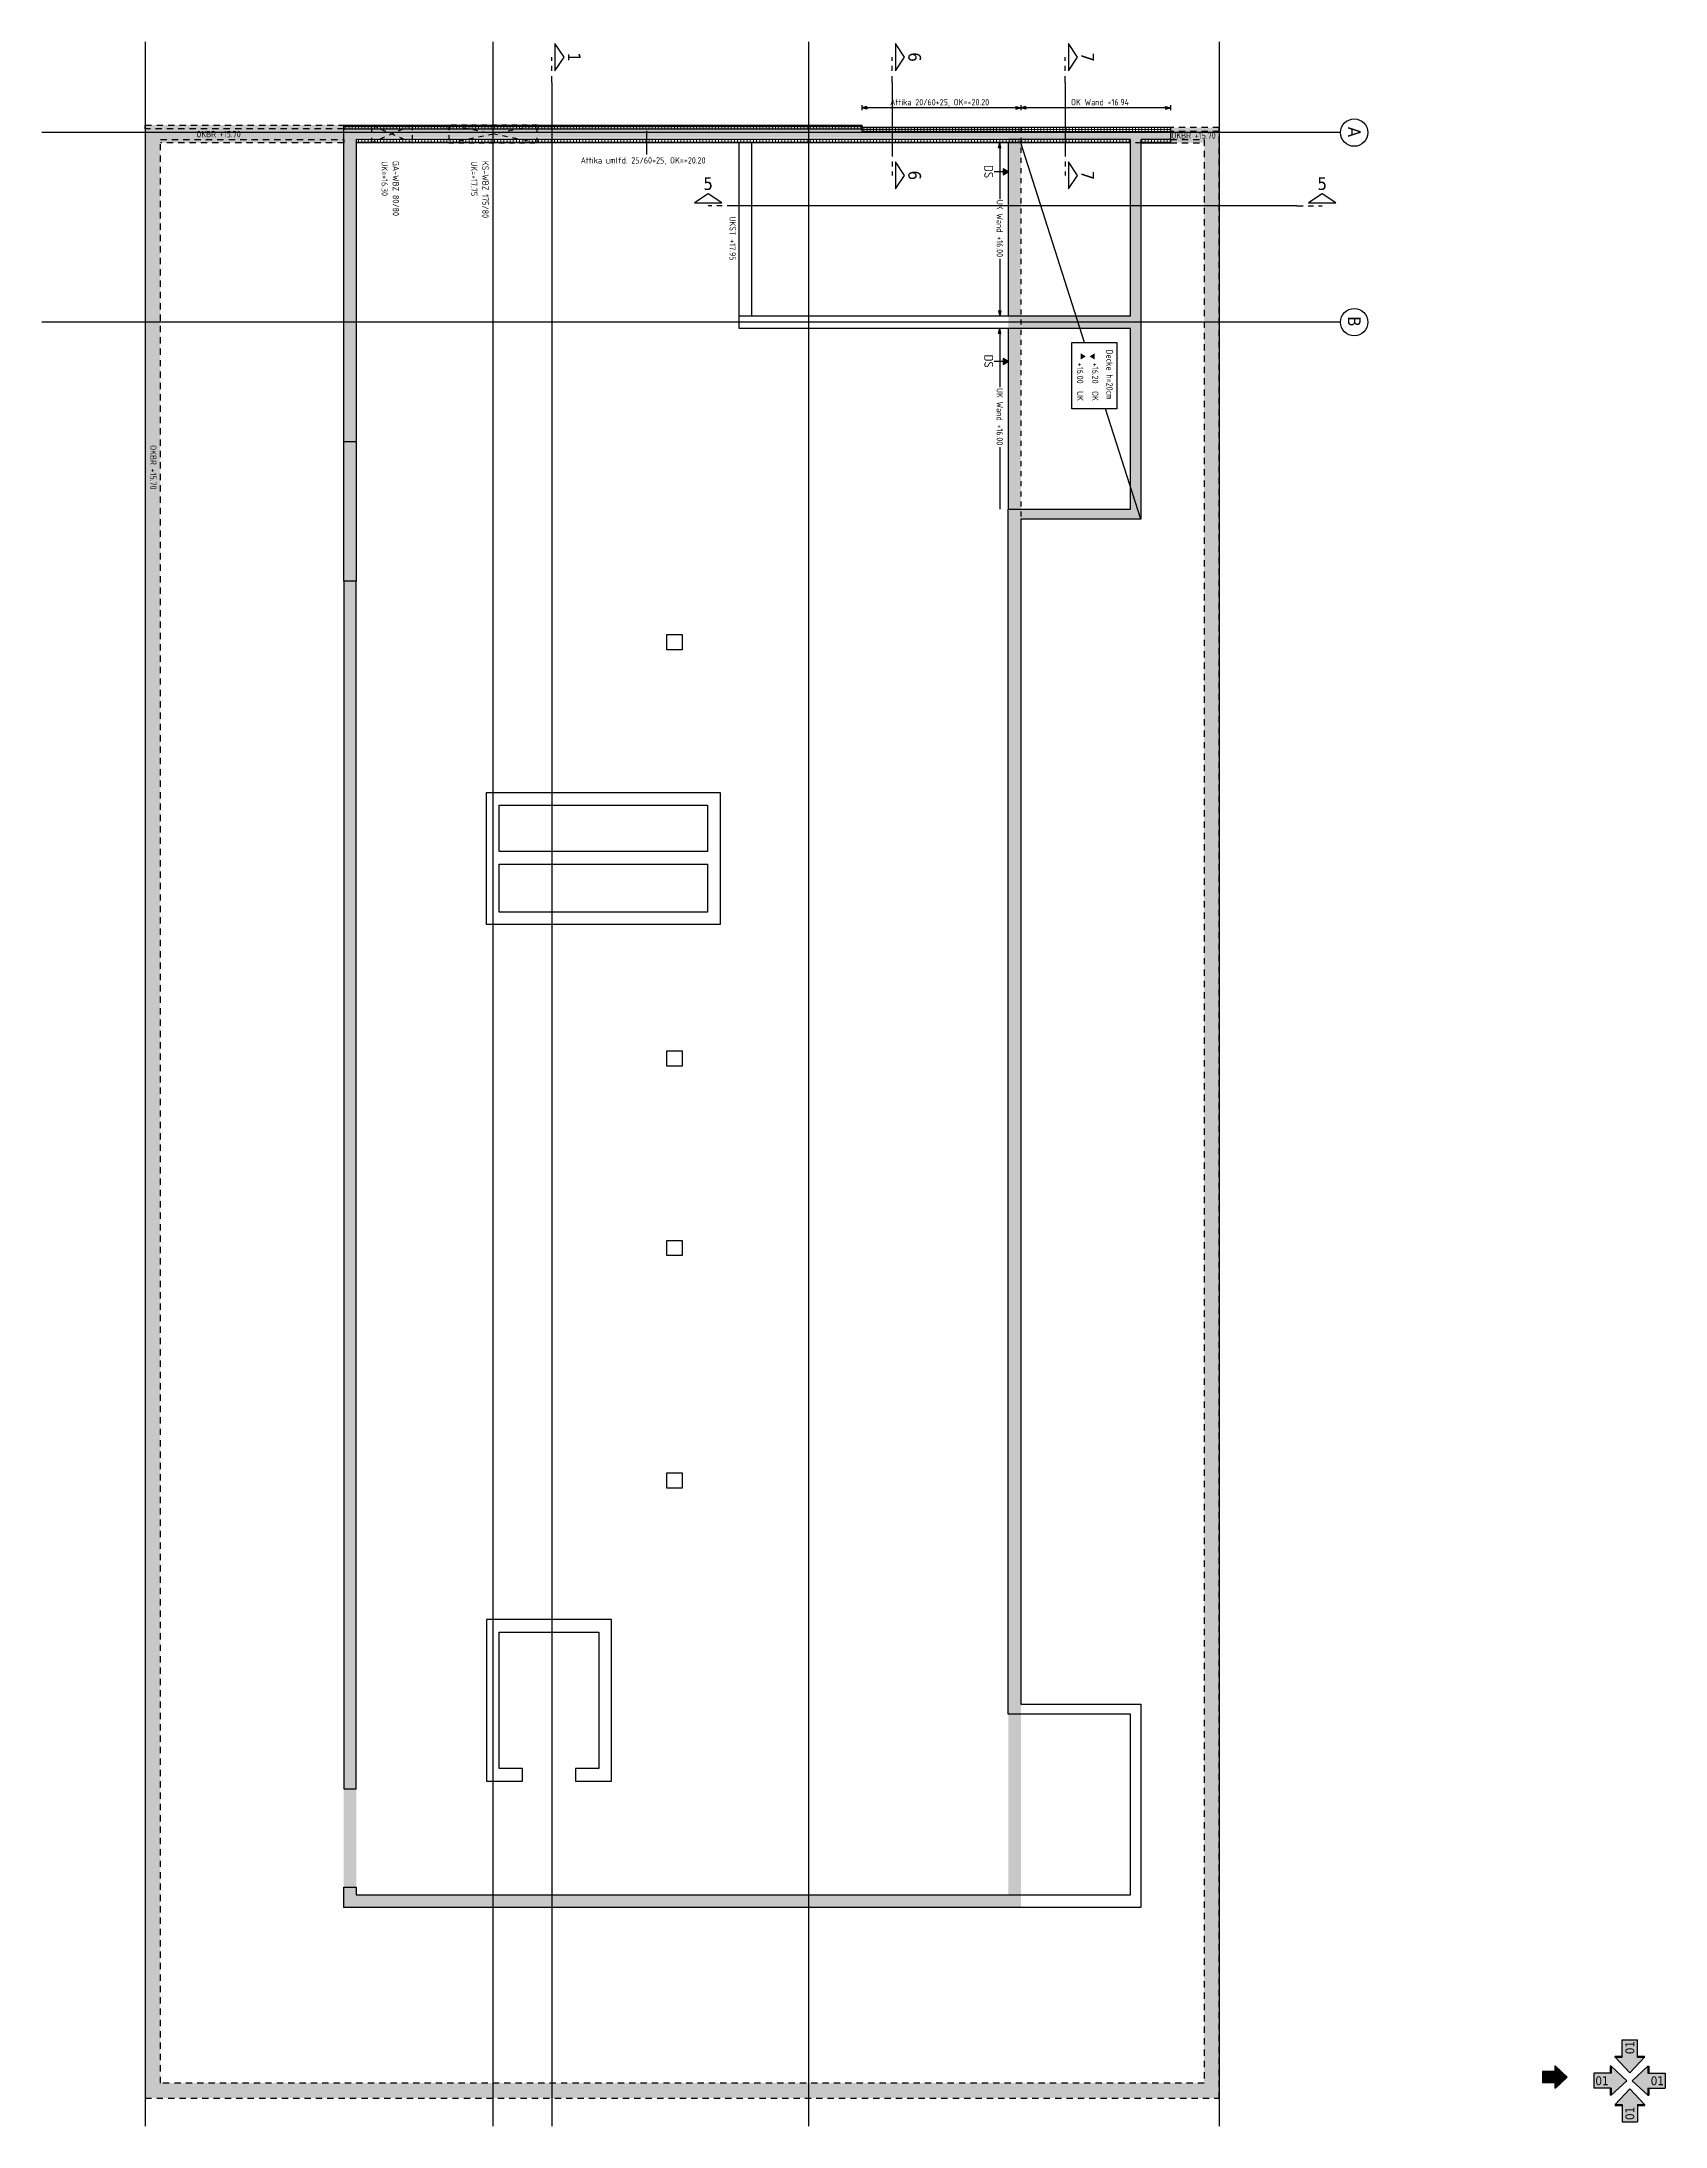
# Model space of a CAD drawing. Extents: x 21.6 to 105.5, y -19 to 78.7.
# Drawn here: x 40.22 to 72.35, y 13.21 to 54.46 of the extents above; entities that cross this region are included whole.
import ezdxf
from ezdxf.enums import TextEntityAlignment as Align

# ---------------------------------------------------------------- set-up
doc = ezdxf.new("R2010")
doc.units = 0
doc.header["$LTSCALE"] = 0.5
for name, pattern in [('AUSGEZOGEN', [1000.01, 1000, 0.01]), ('HIDDEN2', [0.187, 0.125, -0.062]), ('STRICHPUNKT2', [0.55, 0.25, -0.125, 0.05, -0.125]), ('VERDECKT', [0.375, 0.25, -0.125])]:
    doc.linetypes.add(name, pattern=pattern)
for name, color, linetype in [('ACHSEN', 7, 'Continuous'), ('Attika DG', 7, 'Continuous'), ('BETON', 7, 'Continuous'), ('grau_hell', 7, 'Continuous'), ('HILFE', 7, 'Continuous'), ('INDEX', 7, 'Continuous'), ('koten', 7, 'Continuous'), ('OBJEKT', 7, 'Continuous'), ('RND', 7, 'Continuous'), ('RND_BILD', 7, 'Continuous'), ('SCHNITTE', 7, 'Continuous'), ('SFP_Achsen', 7, 'Continuous'), ('TEXT', 7, 'Continuous'), ('VERDECKT', 7, 'Continuous'), ('WD', 7, 'Continuous')]:
    doc.layers.add(name, color=color, linetype=linetype)
doc.layers.add('NOPLOT', color=7, linetype='Continuous', plot=False)
doc.layers.add('zila_01_rb_02_stb-fertig_05_schraff', color=144, linetype='Continuous', lineweight=9)
doc.styles.add('helv', font='tahoma.ttf')
doc.styles.add('txt', font='isocp.shx')
pattern_1 = [(270, (3.42708, 131.34708), (0.0625, -3e-17), []), (360, (3.42708, 131.34708), (3e-17, 0.0625), [])]

msp = doc.modelspace()

# ---------------------------------------------------------------- texts
at = {"layer": 'SFP_Achsen', "color": 6, "linetype": 'AUSGEZOGEN', "style": 'helv'}
for s, p in [('A', (66.0666, 52.7762)), ('B', (66.0666, 49.0262))]:
    msp.add_text(s, height=0.25, rotation=270, dxfattribs=at).set_placement(p)
at = {"layer": 'TEXT', "color": 7, "linetype": 'AUSGEZOGEN', "style": 'txt'}
for s, p in [('Attika 20/60+25, OK=+20.20', (57.0069, 53.2014)), ('OK Wand +16.94', (60.5861, 53.2014)), ('OKBR +15.70', (43.2796, 52.5697)), ('OKBR +15.70', (62.5715, 52.5424)), ('Attika umlfd. 25/60+25, OK=+20.20', (50.8842, 52.0509))]:
    msp.add_text(s, height=0.125, dxfattribs=at).set_placement(p)
for s, p in [('UK=+16.30', (46.9436, 52.0965)), ('GA-WBZ 80/80', (47.1658, 52.1032)), ('UK=+17.75', (48.7154, 52.0965)), ('KS-WBZ 175/80', (48.9376, 52.1032)), ('UK Wand +16.00', (59.1147, 51.3337)), ('UKST +17.95', (53.8292, 51.0034)), ('UK Wand +16.00', (59.1147, 47.6086)), ('OKBR +15.70', (42.3668, 46.4767))]:
    msp.add_text(s, height=0.125, rotation=270, dxfattribs=at).set_placement(p)
at = {"layer": 'TEXT', "color": 1, "linetype": 'AUSGEZOGEN', "style": 'txt'}
for s, height, p in [('DS', 0.175, (58.8706, 52.0209)), ('Decke h=20cm', 0.125, (61.2873, 48.3716)), ('DS', 0.175, (58.8706, 48.2691))]:
    msp.add_text(s, height=height, rotation=270, dxfattribs=at).set_placement(p)

# ---------------------------------------------------------------- blocks, each defined once
blk = doc.blocks.new('Brüstung DG')
at = {"color": 0, "linetype": 'ByBlock', "lineweight": -2}
for p, q in [((0.285, 3.925), (0.35, 3.925)), ((0.35, 3.925), (0.35, 0.3))]:
    blk.add_line(p, q, dxfattribs=at)
for points in [[(0.125, 21.25), (0.05, 21.25), (0.05, 20.285), (0.125, 20.285)], [(0.285, 20.285), (0.35, 20.285), (0.35, 20.95)], [(0.075, 0), (0, 0), (0, 3.925), (0.075, 3.925)]]:
    blk.add_lwpolyline(points, dxfattribs=at)
blk.add_lwpolyline([(0.285, 20.285), (0.285, 20.285), (0.285, 20.285), (0.285, 20.95), (38.75, 20.95), (38.75, 0.3), (0.285, 0.3), (0.285, 3.925), (0.075, 3.925), (0.075, 0), (39.05, 0), (39.05, 21.25), (0.125, 21.25), (0.125, 20.285), (0.125, 20.285), (0.125, 20.285)], close=True, dxfattribs=at)
blk = doc.blocks.new('DG')
at = {"color": 0, "linetype": 'ByBlock', "lineweight": -2}
blk.add_line((0.35, 15.57), (0.35, 0.25), dxfattribs=at)
for points in [[(0.125, 16.36), (0.05, 16.36), (0.05, 10.25), (0.075, 10.25)], [(0.285, 15.57), (0.285, 0.25), (6.27, 0.25), (6.27, 0), (0.075, 0), (0.075, 10.25), (0.125, 10.25), (0.125, 16.36), (0.285, 16.36), (0.285, 15.77), (7.8, 15.77), (7.8, 13.4), (31.25, 13.4), (31.25, 15.77), (35.275, 15.77), (35.275, 0), (34.875, 0), (34.875, 0.25), (35.025, 0.25), (35.025, 15.57), (31.45, 15.57), (31.45, 13.15), (7.6, 13.15), (7.6, 15.57), (4.025, 15.57), (4.025, 7.825), (3.775, 7.825), (3.775, 15.57), (0.285, 15.57)], [(0.35, 15.77), (0.35, 16.36), (0.285, 16.36)], [(0.075, 0), (0, 0), (0, 10.25), (0.075, 10.25)], [(13.21, 7.45), (15.825, 7.45), (15.825, 2.825), (13.21, 2.825), (13.21, 7.45)], [(14.375, 7.45), (14.625, 7.45)], [(13.46, 7.2), (14.375, 7.2), (14.375, 3.075), (13.46, 3.075), (13.46, 7.2)], [(14.625, 7.2), (15.575, 7.2), (15.575, 3.075), (14.625, 3.075), (14.625, 7.2)], [(32.775, 5.3), (29.575, 5.3), (29.575, 2.825), (32.775, 2.825), (32.775, 3.535), (32.525, 3.535), (32.525, 3.075), (29.825, 3.075), (29.825, 5.05), (32.525, 5.05), (32.525, 4.585), (32.775, 4.585), (32.775, 5.3)], [(14.625, 2.825), (14.375, 2.825)], [(9.03, 0.25), (9.03, 0), (32.925, 0), (32.925, 0.25), (9.03, 0.25)]]:
    blk.add_lwpolyline(points, dxfattribs=at)
for points in [[(10.085, 6.695), (10.385, 6.695), (10.385, 6.395), (10.085, 6.395)], [(18.325, 6.695), (18.625, 6.695), (18.625, 6.395), (18.325, 6.395)], [(22.075, 6.695), (22.375, 6.695), (22.375, 6.395), (22.075, 6.395)], [(26.675, 6.695), (26.975, 6.695), (26.975, 6.395), (26.675, 6.395)]]:
    blk.add_lwpolyline(points, close=True, dxfattribs=at)
at = {"layer": 'HILFE', "color": 102, "linetype": 'AUSGEZOGEN'}
blk.add_line((0.075, 0), (0, 0), dxfattribs=at)
blk = doc.blocks.new('SCHN-1')
at = {"layer": 'SCHNITTE', "color": 5, "linetype": 'Continuous'}
blk.add_lwpolyline([(0.54, 0.125), (0, 0.485), (-0.54, 0.125)], close=True, dxfattribs=at)
at = {"layer": 'SCHNITTE', "color": 6, "linetype": 'Continuous', "style": 'helv'}
blk.add_attdef('SCHN-1', text='', height=0.5, dxfattribs=at).set_placement((0, 0.635), align=Align.CENTER)
blk = doc.blocks.new('Pfeillinie')
at = {"layer": 'TEXT', "linetype": 'Continuous'}
blk.add_hatch(color=7, dxfattribs=at).paths.add_polyline_path([(0, 0), (-0.8, 0.2), (-0.8, 0), (-0.8, -0.2)])
at = {"layer": 'TEXT', "color": 7, "linetype": 'Continuous'}
for p, q in [((-0.8, 0), (-0.8, 0.2)), ((-0.8, 0.2), (0, 0)), ((-0.8, 0), (-0.8, -0.2)), ((-0.8, -0.2), (0, 0))]:
    blk.add_line(p, q, dxfattribs=at)
blk = doc.blocks.new('OKRD_O')
at = {"color": 0, "linetype": 'ByBlock'}
blk.add_solid([(-0.125, 0.202), (0.125, 0.202), (0, 0)], dxfattribs=at)
at = {"color": 0, "linetype": 'ByBlock', "style": 'txt'}
blk.add_attdef('OKRD', (0.25, 0.1), '', height=0.25, dxfattribs=at)
blk = doc.blocks.new('OKRD_U')
at = {"color": 0, "linetype": 'ByBlock'}
blk.add_solid([(-0.125, -0.202), (0.125, -0.202), (0, 0)], dxfattribs=at)
at = {"color": 0, "linetype": 'ByBlock', "style": 'txt'}
blk.add_attdef('OKRD', (0.25, -0.35), '', height=0.25, dxfattribs=at)
blk = doc.blocks.new('hin_ind5')
at = {"layer": 'grau_hell', "linetype": 'AUSGEZOGEN'}
h = blk.add_hatch(color=9, dxfattribs=at)
h.dxf.hatch_style = 2
h.paths.add_polyline_path([(0, 0), (0.619, -0.577), (0.619, -0.3), (1.306, -0.3), (1.306, 0.3), (0.619, 0.3), (0.619, 0.577)])
h.paths.add_polyline_path([(0.34, -0.274), (1.311, -0.274), (1.311, 0.274), (0.34, 0.274)], flags=9)
at = {"layer": 'OBJEKT', "linetype": 'AUSGEZOGEN'}
for points in [[(0.619, 0.3), (0.66, 0.3), (0.66, 0.577), (0.619, 0.577)], [(0.619, -0.577), (0.66, -0.577), (0.66, -0.3), (0.619, -0.3)]]:
    blk.add_hatch(color=1, dxfattribs=at).paths.add_polyline_path(points)
at = {"layer": 'OBJEKT', "color": 1, "linetype": 'AUSGEZOGEN'}
for p, q in [((0, 0), (0.619, 0.577)), ((0, 0), (0.619, -0.577)), ((0.619, 0.577), (0.619, 0.3)), ((0.619, 0.577), (0.66, 0.577)), ((0.619, 0.3), (1.306, 0.3)), ((0.66, 0.577), (0.66, 0.3)), ((1.306, 0.3), (1.306, -0.3)), ((0.619, -0.3), (0.619, -0.577)), ((0.619, -0.3), (1.306, -0.3)), ((0.66, -0.3), (0.66, -0.577))]:
    blk.add_line(p, q, dxfattribs=at)
at = {"layer": 'OBJEKT', "color": 7, "linetype": 'AUSGEZOGEN'}
blk.add_line((0.619, -0.577), (0.66, -0.577), dxfattribs=at)
at = {"layer": 'INDEX', "color": 1, "linetype": 'Continuous', "style": 'helv'}
blk.add_attdef('INDEX', text='', height=0.35, rotation=360, dxfattribs=at).set_placement((1.259, 0), align=Align.MIDDLE_RIGHT)

# ---------------------------------------------------------------- hatches: boundary and pattern name
at = {"layer": 'Attika DG', "linetype": 'AUSGEZOGEN'}
h = msp.add_hatch(dxfattribs=at)
h.set_pattern_fill('DOTS', color=102, scale=0.8, angle=-90, double=1)
h.set_pattern_definition([(270, (33.620957, 131.347077), (0.05, -0.025), [0, -0.05])])
h.paths.add_polyline_path([(59.5955, 17.5372), (59.5955, 52.7622), (56.4455, 52.7622), (56.4455, 52.8122), (46.1955, 52.8122), (46.1955, 17.5372)])
h.paths.add_polyline_path([(59.3455, 52.5622), (59.3455, 17.7872), (46.4455, 17.7872), (46.4455, 52.5622)], flags=16)
at = {"layer": 'grau_hell'}
for points in [[(62.5555, 52.7622), (62.5555, 52.4622), (63.2205, 52.4622), (63.2205, 14.0622), (42.5705, 14.0622), (42.5705, 52.4622), (46.1955, 52.4622), (46.1955, 52.8122), (42.2705, 52.8122), (42.2705, 13.7622), (63.5205, 13.7622), (63.5205, 52.7622)], [(61.9655, 45.0122), (61.9655, 52.5272), (62.5555, 52.5272), (62.5555, 52.6872), (59.5955, 52.6872), (59.5955, 52.5272), (61.7655, 52.5272), (61.7655, 49.0372), (59.5955, 49.0372), (59.5955, 48.7872), (61.7655, 48.7872), (61.7655, 45.2122), (59.5955, 45.2122), (59.5955, 45.0122)]]:
    msp.add_hatch(color=9, dxfattribs=at).paths.add_polyline_path(points)
at = {"layer": 'HILFE', "linetype": 'AUSGEZOGEN'}
for points in [[(59.2416, 51.9453), (59.3455, 51.8853), (59.2416, 51.8253)], [(59.2416, 48.1936), (59.3455, 48.1336), (59.2416, 48.0736)]]:
    msp.add_hatch(color=7, dxfattribs=at).paths.add_polyline_path(points)
at = {"layer": 'zila_01_rb_02_stb-fertig_05_schraff', "linetype": 'AUSGEZOGEN'}
h = msp.add_hatch(dxfattribs=at)
h.set_pattern_fill('ANSI37', color=102, scale=0.5, angle=-135)
h.set_pattern_definition(pattern_1)
h.paths.add_polyline_path([(56.4455, 52.7372), (56.4455, 52.8122), (46.1955, 52.8122), (46.1955, 52.7372)])
h.paths.add_polyline_path([(62.5555, 52.6872), (62.5555, 52.7622), (56.4455, 52.7622), (56.4455, 52.7372), (56.4455, 52.6872)])
h.paths.add_polyline_path([(61.7655, 52.4622), (61.7655, 52.5272), (52.1945, 52.5272), (52.1945, 52.4622)])
h.paths.add_polyline_path([(52.1945, 52.4622), (52.1945, 52.5272), (46.4455, 52.5272), (46.4455, 52.4622)])
at = {"layer": 'zila_01_rb_02_stb-fertig_05_schraff'}
h = msp.add_hatch(dxfattribs=at)
h.set_pattern_fill('ANSI37', color=102, scale=0.5, angle=-135)
h.set_pattern_definition(pattern_1)
h.paths.add_polyline_path([(62.5555, 52.4622), (62.5555, 52.5272), (61.9655, 52.5272), (61.9655, 52.4622)])

# ---------------------------------------------------------------- linework, layer by layer
at = {"layer": 'ACHSEN', "color": 140, "linetype": 'AUSGEZOGEN'}
for p, q in [((42.2705, 54.4622), (42.2705, 13.2051)), ((49.1455, 54.4622), (49.1455, 13.2051)), ((55.3955, 54.4622), (55.3955, 13.2051)), ((63.5205, 54.4622), (63.5205, 13.2051)), ((65.9205, 52.6622), (40.2205, 52.6622)), ((65.9205, 48.9122), (40.2205, 48.9122))]:
    msp.add_line(p, q, dxfattribs=at)
at = {"layer": 'HILFE', "color": 102, "linetype": 'AUSGEZOGEN'}
for p, q in [((56.4455, 52.7372), (56.4455, 52.8122)), ((52.1945, 52.2301), (52.1945, 52.695)), ((60.8535, 48.5077), (59.5955, 52.4622)), ((61.9655, 45.0122), (61.2709, 47.1958))]:
    msp.add_line(p, q, dxfattribs=at)
at = {"layer": 'HILFE', "color": 7, "linetype": 'AUSGEZOGEN'}
for points in [[(59.2416, 51.9453), (59.2416, 51.8253), (59.3455, 51.8853)], [(59.2416, 48.1936), (59.2416, 48.0736), (59.3455, 48.1336)]]:
    msp.add_lwpolyline(points, close=True, dxfattribs=at)
at = {"layer": 'NOPLOT', "color": 191, "linetype": 'AUSGEZOGEN'}
for p, q in [((50.3139, 53.6578), (50.3139, 13.2051)), ((57.0512, 53.6578), (57.0512, 52.3168)), ((60.4737, 53.6578), (60.4737, 52.3168)), ((65.0571, 51.2111), (53.9067, 51.2111))]:
    msp.add_line(p, q, dxfattribs=at)
at = {"layer": 'OBJEKT', "color": 7, "linetype": 'AUSGEZOGEN'}
for p, q in [((56.4455, 53.2046), (56.4455, 53.1046)), ((59.5955, 53.2046), (59.5955, 53.1046)), ((62.5555, 53.2046), (62.5555, 53.1046)), ((54.0205, 49.0372), (54.0205, 52.4622)), ((54.2705, 49.0372), (54.2705, 52.4622)), ((59.3455, 52.4622), (59.3455, 49.0372)), ((59.3455, 48.7872), (59.3455, 45.2122)), ((46.1955, 43.7822), (46.1955, 46.5422)), ((46.4455, 46.5422), (46.4455, 43.7821))]:
    msp.add_line(p, q, dxfattribs=at)
at = {"layer": 'OBJEKT', "color": 7, "linetype": 'HIDDEN2'}
for p, q in [((59.5955, 52.7622), (59.5955, 45.0122)), ((61.9655, 52.4622), (61.7655, 52.4622))]:
    msp.add_line(p, q, dxfattribs=at)
at = {"layer": 'OBJEKT', "color": 1, "linetype": 'AUSGEZOGEN'}
msp.add_lwpolyline([(61.4905, 48.5077), (61.4905, 47.1958), (60.6013, 47.1958), (60.6013, 48.5077)], close=True, dxfattribs=at)
at = {"layer": 'RND', "color": 102, "linetype": 'AUSGEZOGEN'}
for points in [[(59.5955, 53.1546), (56.4455, 53.1546)], [(62.5555, 53.1546), (59.5955, 53.1546)], [(59.175, 52.4622), (59.175, 51.3481)], [(59.3455, 51.8853), (59.0669, 51.8853)], [(59.175, 50.1644), (59.175, 49.0372)], [(59.175, 48.7872), (59.175, 47.623)], [(59.3455, 48.1336), (59.0669, 48.1336)], [(59.175, 46.4393), (59.175, 45.2122)]]:
    msp.add_lwpolyline(points, dxfattribs=at)
at = {"layer": 'SCHNITTE', "color": 5, "linetype": 'STRICHPUNKT2'}
for p, q in [((50.3139, 53.6578), (50.3139, 54.1578)), ((57.0512, 53.6578), (57.0512, 54.1578)), ((60.4737, 53.6578), (60.4737, 54.1578)), ((57.0512, 52.3168), (57.0512, 51.8168)), ((60.4737, 52.3168), (60.4737, 51.8168)), ((53.9067, 51.2111), (53.4067, 51.2111)), ((65.0571, 51.2111), (65.5571, 51.2111))]:
    msp.add_line(p, q, dxfattribs=at)
at = {"layer": 'SFP_Achsen', "color": 7, "linetype": 'AUSGEZOGEN'}
for centre in [(66.191, 52.6622), (66.191, 48.9122)]:
    msp.add_circle(centre, 0.2705, dxfattribs=at)
at = {"layer": 'WD', "color": 7, "linetype": 'HIDDEN2'}
for p, q in [((46.7505, 52.8122), (47.5505, 52.4622)), ((47.5505, 52.8122), (46.7505, 52.4622)), ((48.2755, 52.4622), (50.0255, 52.8122)), ((50.0255, 52.4622), (48.2755, 52.8122))]:
    msp.add_line(p, q, dxfattribs=at)
for points in [[(47.5505, 52.8122), (47.5505, 52.4622), (46.7505, 52.4622), (46.7505, 52.8122)], [(50.0255, 52.4622), (50.0255, 52.8122), (48.2755, 52.8122), (48.2755, 52.4622)]]:
    msp.add_lwpolyline(points, close=True, dxfattribs=at)

# ---------------------------------------------------------------- block references
at = {"layer": 'BETON', "color": 6, "linetype": 'AUSGEZOGEN', "rotation": 270}
msp.add_blockref('DG', (46.1955, 52.8122), dxfattribs=at)
at = {"layer": 'koten', "color": 6, "linetype": 'AUSGEZOGEN'}
ref = msp.add_blockref('OKRD_U', (60.8793, 48.2334), dxfattribs=dict(at, xscale=0.5, yscale=0.5, zscale=0.5, rotation=270))
ref.add_attrib('OKRD', '+16.00  UK', (60.7043, 48.1084), dxfattribs={"height": 0.125, "rotation": 270, "style": 'txt'})
ref = msp.add_blockref('OKRD_O', (60.9543, 48.2334), dxfattribs=dict(at, xscale=0.5, yscale=0.5, zscale=0.5, rotation=270))
ref.add_attrib('OKRD', '+16.20  OK', (61.0043, 48.1084), dxfattribs={"height": 0.125, "rotation": 270, "style": 'txt'})
at = {"layer": 'RND', "color": 102, "linetype": 'AUSGEZOGEN', "xscale": 0.125, "yscale": 0.125, "zscale": 0.125}
for p, rotation in [((56.4455, 53.1546), 179.9999999999992), ((59.5955, 53.1546), 179.9999999999992), ((59.175, 52.4622), 89.99999999999999), ((59.175, 49.0372), 270), ((59.175, 48.7872), 89.99999999999999)]:
    msp.add_blockref('Pfeillinie', p, dxfattribs=dict(at, rotation=rotation))
for p in [(59.5955, 53.1546), (62.5555, 53.1546)]:
    msp.add_blockref('Pfeillinie', p, dxfattribs=at)
at = {"layer": 'RND_BILD', "color": 7, "linetype": 'AUSGEZOGEN', "xscale": 0.5, "yscale": 0.5, "zscale": 0.5, "rotation": 90}
msp.add_blockref('hin_ind5', (71.6429, 14.265), dxfattribs=at).add_auto_attribs({'INDEX': '01'})
at = {"layer": 'RND_BILD', "color": 7, "linetype": 'AUSGEZOGEN'}
ref = msp.add_blockref('hin_ind5', (70.4058, 14.1789), dxfattribs=dict(at, xscale=-0.375, yscale=0.375, zscale=0.375))
ref.add_attrib('INDEX', '01', dxfattribs={"layer": 'INDEX', "color": 1, "linetype": 'Continuous', "height": 0.13125, "style": 'helv'}).set_placement((70.1379, 14.1789), align=Align.MIDDLE_RIGHT)
ref = msp.add_blockref('hin_ind5', (71.5816, 14.1068), dxfattribs=dict(at, xscale=-0.5, yscale=0.5, zscale=0.5))
ref.add_attrib('INDEX', '01', dxfattribs={"layer": 'INDEX', "color": 1, "linetype": 'Continuous', "height": 0.175, "style": 'helv'}).set_placement((71.2244, 14.1068), align=Align.MIDDLE_RIGHT)
at = {"layer": 'RND_BILD', "color": 7, "linetype": 'AUSGEZOGEN', "xscale": 0.5, "yscale": 0.5, "zscale": 0.5}
msp.add_blockref('hin_ind5', (71.6897, 14.1068), dxfattribs=at).add_auto_attribs({'INDEX': '01'})
at = {"layer": 'RND_BILD', "color": 7, "linetype": 'AUSGEZOGEN'}
ref = msp.add_blockref('hin_ind5', (71.6429, 13.9491), dxfattribs=dict(at, xscale=-0.5, yscale=0.5, zscale=0.5, rotation=90))
ref.add_attrib('INDEX', '01', dxfattribs={"layer": 'INDEX', "color": 1, "linetype": 'Continuous', "height": 0.175, "rotation": 90, "style": 'helv'}).set_placement((71.6429, 13.5919), align=Align.MIDDLE_RIGHT)
at = {"layer": 'SCHNITTE', "color": 5, "linetype": 'STRICHPUNKT2', "xscale": 0.5, "yscale": 0.5, "zscale": 0.5, "rotation": 270}
for p, values in [((50.3139, 54.1578), {'SCHN-1': '1'}), ((57.0512, 54.1578), {'SCHN-1': '6'}), ((60.4737, 54.1578), {'SCHN-1': '7'}), ((57.0512, 51.8168), {'SCHN-1': '6'}), ((60.4737, 51.8168), {'SCHN-1': '7'})]:
    msp.add_blockref('SCHN-1', p, dxfattribs=at).add_auto_attribs(values)
at = {"layer": 'SCHNITTE', "color": 5, "linetype": 'STRICHPUNKT2', "xscale": 0.5, "yscale": 0.5, "zscale": 0.5}
for p in [(53.4067, 51.2111), (65.5571, 51.2111)]:
    msp.add_blockref('SCHN-1', p, dxfattribs=at).add_auto_attribs({'SCHN-1': '5'})
at = {"layer": 'VERDECKT', "color": 7, "linetype": 'VERDECKT', "rotation": 270}
msp.add_blockref('Brüstung DG', (42.2705, 52.8122), dxfattribs=at)

msp.set_redraw_order([(e.dxf.handle, doc.entitydb.next_handle()) for e in msp.query("TEXT MTEXT ATTDEF DIMENSION ARC_DIMENSION")])  # texts and dimensions are drawn at this point

doc.saveas('drawing.dxf')
